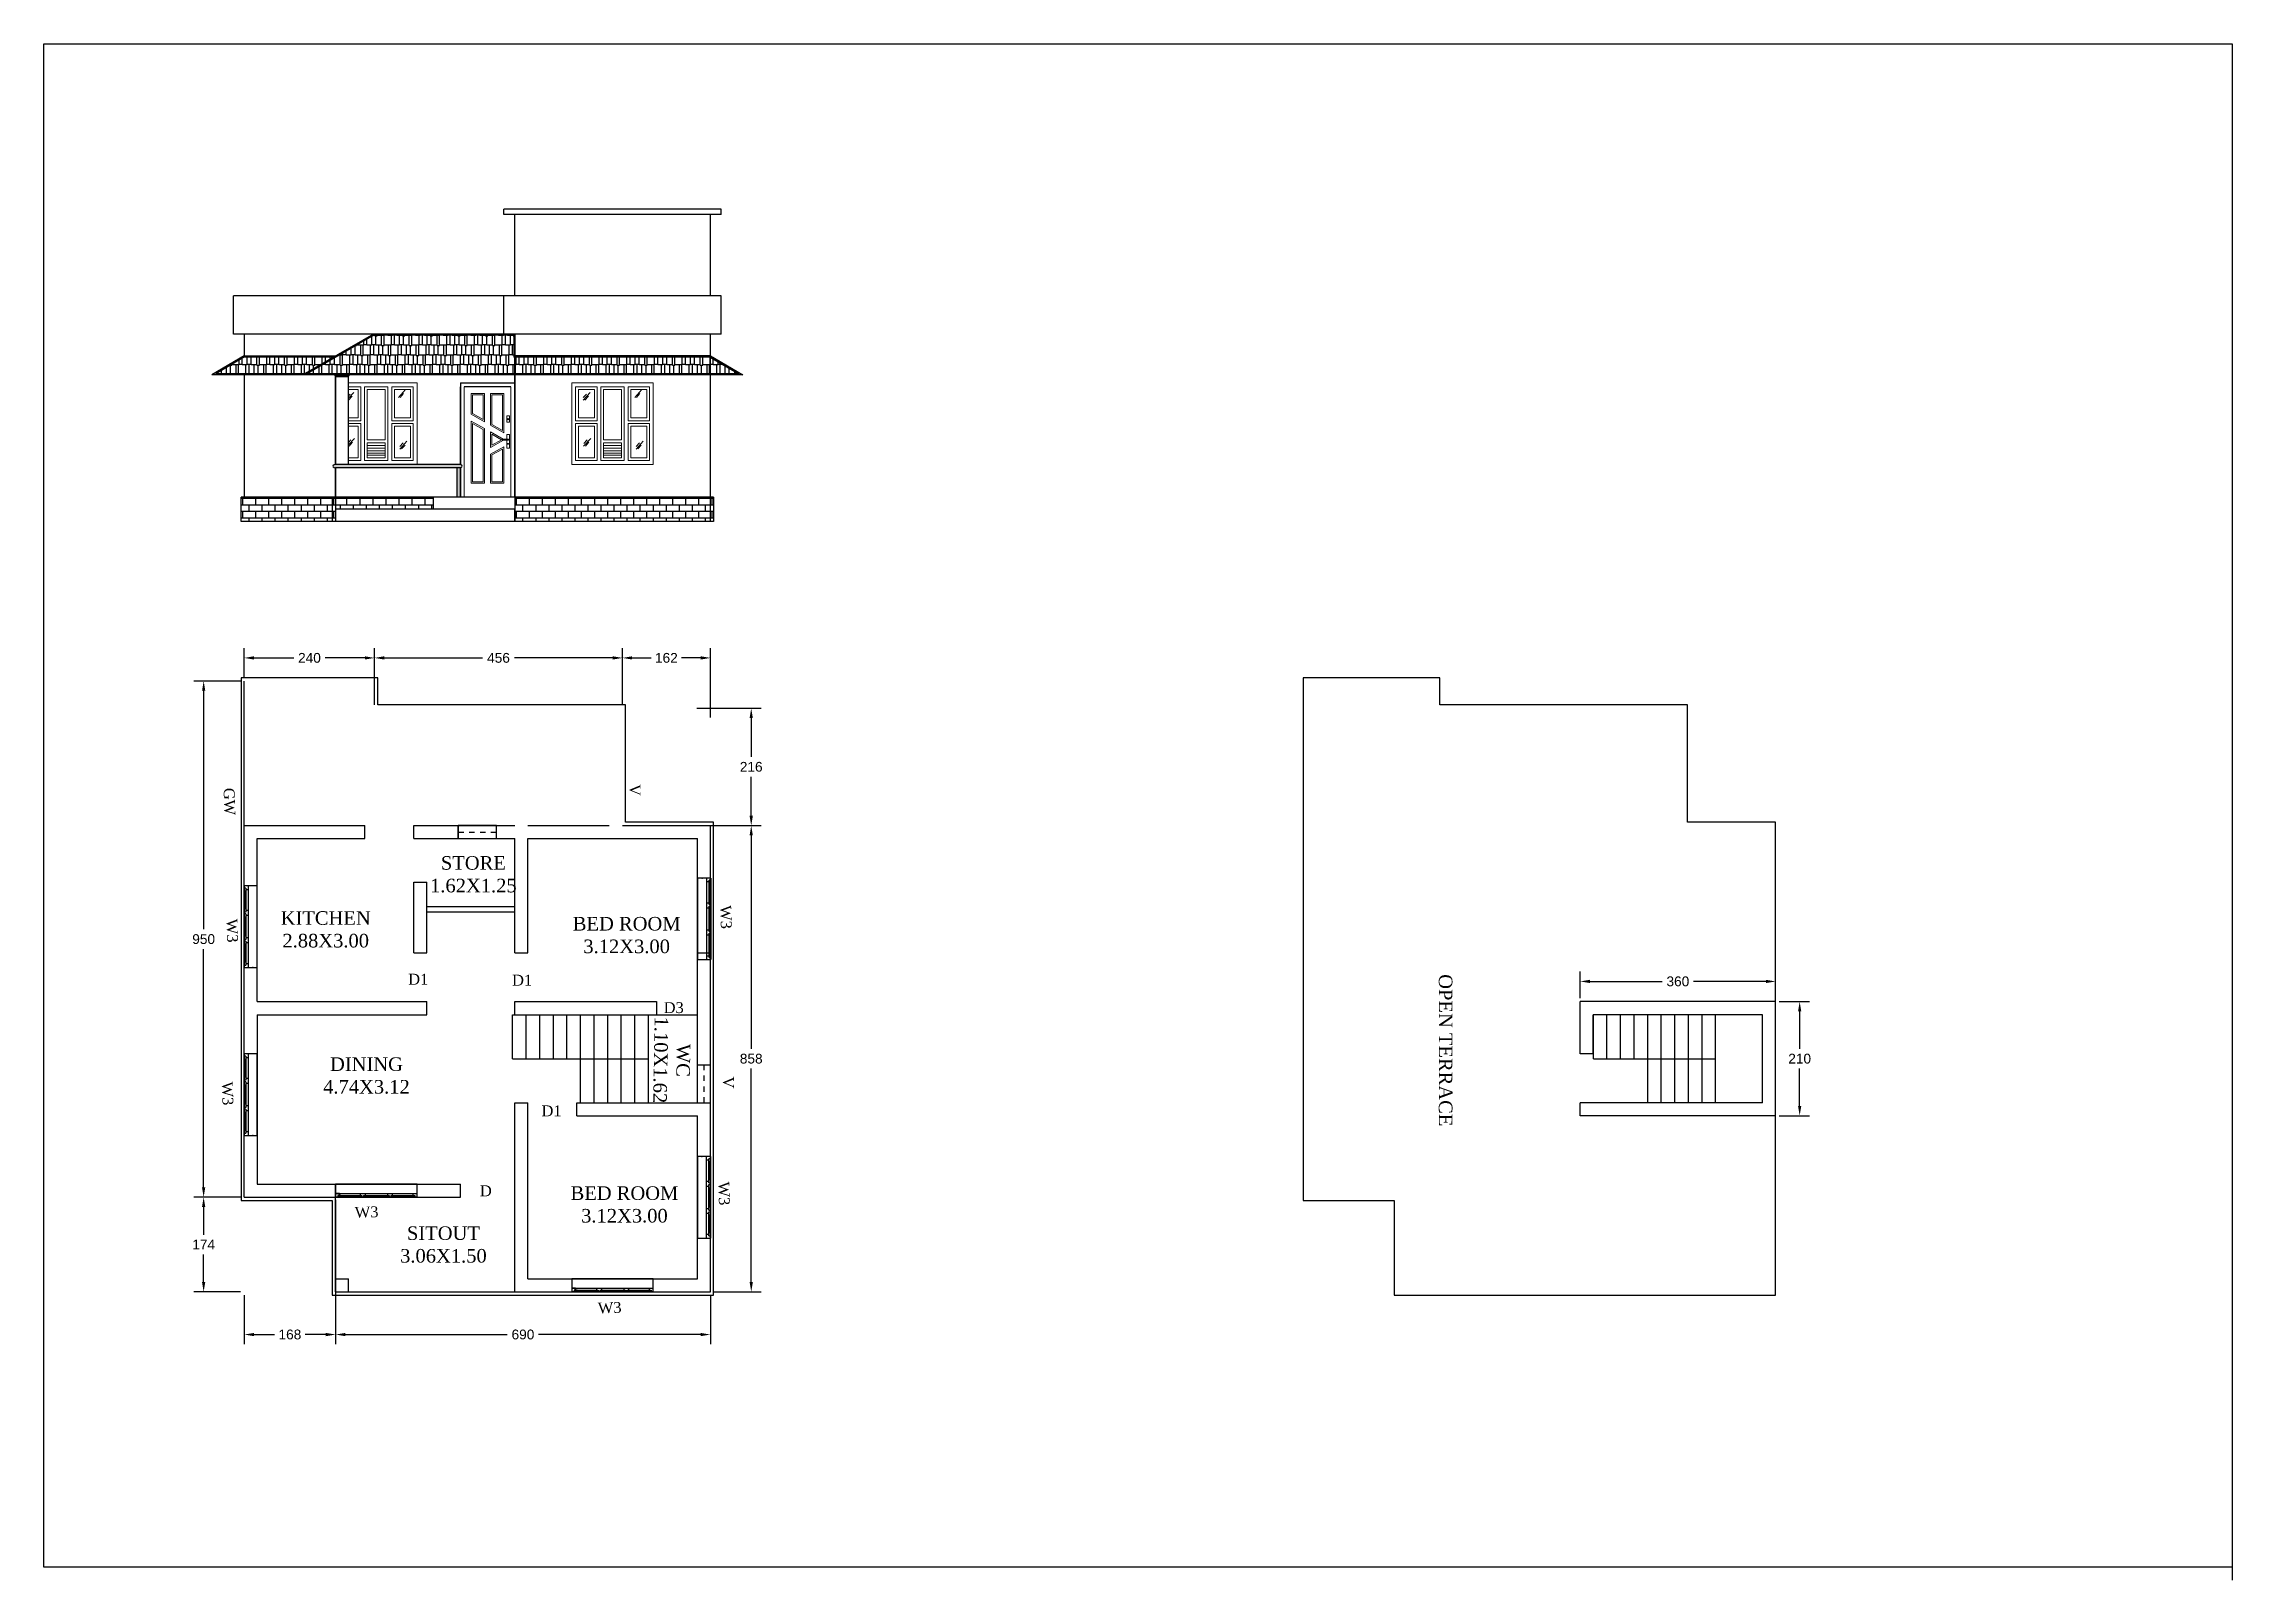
# Model space of a CAD drawing. Header units: inches. Extents: x -2903 to 3367, y -161 to 1064.
# Drawn here: x -802.1 to -761.81, y 737.6 to 765.88 of the extents above; entities that cross this region are included whole.
import ezdxf

# ---------------------------------------------------------------- set-up
doc = ezdxf.new("R2010")
doc.units = ezdxf.units.IN
doc.header["$MEASUREMENT"] = 0
doc.linetypes.add('DASHED2', pattern=[0.375, 0.25, -0.125])
doc.linetypes.add('HIDDEN2', pattern=[0.1875, 0.125, -0.0625])
doc.layers.add('A TEXT', color=7, linetype='Continuous')
doc.layers.add('bath fitt', color=10, linetype='Continuous')
doc.styles.add('SA', font='times.ttf')
doc.styles.get("Standard").update_dxf_attribs({"font": 'arial.ttf'})
doc.dimstyles.get("Standard").update_dxf_attribs({"dimtxt": 0.18, "dimasz": 0.18, "dimexe": 0.18, "dimexo": 0.0625, "dimgap": 0.09, "dimtad": 0, "dimtih": 1, "dimtoh": 1, "dimdec": 0, "dimlfac": 100, "dimzin": 0, "dimdsep": 46, "dimtxsty": 'Standard', "dimcen": 0.09, "dimadec": 0, "dimazin": 0, "dimtfac": 1, "dimtdec": 0, "dimtofl": 0, "dimtmove": 0, "dimatfit": 3, "dimfxl": 1, "dimtolj": 1, "dimtzin": 0, "dimarcsym": 0})
pattern_1 = [(0, (-865.6375, 744.67432), (0, 0.12), []), (90, (-865.6375, 744.67432), (-0.12, 0.12), [0.12, -0.12])]
pattern_2 = [(0, (-865.6375, 744.67432), (0.3825, 0.18), [0.09, -0.075, 0.105, -0.045, 0.135, -0.06]), (0, (-865.5475, 744.68182), (0.3825, 0.18), [0.075, -0.285, 0.06, -0.09]), (0, (-865.3675, 744.66307), (0.3825, 0.18), [0.045, -0.465]), (90, (-865.6375, 744.67432), (-0.1275, 0.18), [0.1725, -0.5475]), (90, (-865.5475, 744.67432), (-0.1275, 0.18), [0.16875, -0.55125]), (90, (-865.4725, 744.67432), (-0.1275, 0.18), [0.1575, -0.5625]), (90, (-865.3675, 744.66307), (-0.1275, 0.18), [0.1725, -0.5475]), (90, (-865.3225, 744.66307), (-0.1275, 0.18), [0.1725, -0.5475]), (90, (-865.1875, 744.67432), (-0.1275, 0.18), [0.165, -0.555])]

msp = doc.modelspace()

# ---------------------------------------------------------------- texts
at = {"ltscale": 0.1, "char_height": 0.2, "width": 0.23555, "attachment_point": 3, "style": 'SA'}
for s, insert, rotation in [('GW', (-798.573, 751.685), 271.7647), ('V', (-791.115, 752.037), 270), ('W3', (-798.523, 749.342), 271.7647), ('W3', (-789.433, 749.593), 271.7647), ('W3', (-798.607, 746.347), 271.7647), ('V', (-789.395, 746.655), 270), ('W3', (-789.469, 744.506), 271.7647), ('W3', (-795.941, 744.486), 1.7647), ('W3', (-791.467, 742.728), 2.2408)]:
    msp.add_mtext(s, dxfattribs=dict(at, insert=insert, rotation=rotation))
at = {"linetype": 'HIDDEN2', "char_height": 0.25, "width": 2.92219, "attachment_point": 2, "style": 'SA'}
for s, insert in [('STORE\\P1.62X1.25', (-794.191, 750.929)), ('KITCHEN\\P2.88X3.00', (-796.909, 749.915)), ('BED ROOM\\P3.12X3.00', (-791.369, 749.81)), ('DINING \\P4.74X3.12', (-796.159, 747.226)), ('BED ROOM\\P3.12X3.00', (-791.41, 744.853)), ('SITOUT\\P3.06X1.50', (-794.742, 744.116))]:
    msp.add_mtext(s, dxfattribs=dict(at, insert=insert))
at = {"ltscale": 0.1, "char_height": 0.2, "width": 0.34395, "attachment_point": 3, "style": 'SA'}
for s, insert in [(' D1 ', (-795.021, 748.764)), (' D1 ', (-793.109, 748.746)), ('D3', (-790.318, 748.241)), (' D1 ', (-792.567, 746.342)), ('D', (-793.852, 744.87))]:
    msp.add_mtext(s, dxfattribs=dict(at, insert=insert))
at = {"linetype": 'HIDDEN2', "char_height": 0.25, "attachment_point": 2, "style": 'SA'}
for s, insert, width, rotation in [('OPEN TERRACE', (-776.168, 747.356), 2.92219, 270), ('WC\\P1.10X1.62', (-790.2, 747.169), 2.82424, 268.9184)]:
    msp.add_mtext(s, dxfattribs=dict(at, insert=insert, width=width, rotation=rotation))

# ---------------------------------------------------------------- blocks, each defined once
blk = doc.blocks.new('*D214')
at = {"color": 0, "lineweight": -2, "transparency": 16777216}
for p, q in [((-773.818, 748.313), (-773.818, 748.803)), ((-773.638, 748.623), (-772.306, 748.623)), ((-770.398, 748.623), (-771.729, 748.623)), ((-770.218, 748.313), (-770.218, 748.803))]:
    blk.add_line(p, q, dxfattribs=at)
at = {"color": 0, "transparency": 16777216}
for points in [[(-773.638, 748.653), (-773.638, 748.593), (-773.818, 748.623)], [(-770.398, 748.653), (-770.398, 748.593), (-770.218, 748.623)]]:
    blk.add_solid(points, dxfattribs=at)
at = {"layer": 'Defpoints', "color": 0, "transparency": 16777216}
for p in [(-773.818, 748.623), (-773.818, 748.251), (-770.218, 748.251)]:
    blk.add_point(p, dxfattribs=at)
at = {"color": 0, "transparency": 16777216, "insert": (-772.018, 748.623), "char_height": 0.18, "attachment_point": 5}
blk.add_mtext('\\A1;360', dxfattribs=at)
blk = doc.blocks.new('*D215')
at = {"color": 0, "lineweight": -2, "transparency": 16777216}
for p, q in [((-770.155, 748.251), (-769.596, 748.251)), ((-769.776, 748.071), (-769.776, 747.383)), ((-769.776, 746.331), (-769.776, 747.019)), ((-770.155, 746.151), (-769.596, 746.151))]:
    blk.add_line(p, q, dxfattribs=at)
at = {"color": 0, "transparency": 16777216}
for points in [[(-769.806, 748.071), (-769.746, 748.071), (-769.776, 748.251)], [(-769.806, 746.331), (-769.746, 746.331), (-769.776, 746.151)]]:
    blk.add_solid(points, dxfattribs=at)
at = {"layer": 'Defpoints', "color": 0, "transparency": 16777216}
for p in [(-770.218, 748.251), (-769.776, 748.251), (-770.218, 746.151)]:
    blk.add_point(p, dxfattribs=at)
at = {"color": 0, "transparency": 16777216, "insert": (-769.776, 747.201), "char_height": 0.18, "attachment_point": 5}
blk.add_mtext('\\A1;210', dxfattribs=at)
blk = doc.blocks.new('*D216')
at = {"color": 0, "lineweight": -2, "transparency": 16777216}
for p, q in [((-796.728, 742.848), (-796.728, 741.945)), ((-789.828, 742.848), (-789.828, 741.945)), ((-796.548, 742.125), (-793.567, 742.125)), ((-790.008, 742.125), (-792.989, 742.125))]:
    blk.add_line(p, q, dxfattribs=at)
at = {"color": 0, "transparency": 16777216}
for points in [[(-796.548, 742.155), (-796.548, 742.095), (-796.728, 742.125)], [(-790.008, 742.155), (-790.008, 742.095), (-789.828, 742.125)]]:
    blk.add_solid(points, dxfattribs=at)
at = {"layer": 'Defpoints', "color": 0, "transparency": 16777216}
for p in [(-796.728, 742.911), (-789.828, 742.911), (-789.828, 742.125)]:
    blk.add_point(p, dxfattribs=at)
at = {"color": 0, "transparency": 16777216, "insert": (-793.278, 742.125), "char_height": 0.18, "attachment_point": 5}
blk.add_mtext('\\A1;690', dxfattribs=at)
blk = doc.blocks.new('*D217')
at = {"color": 0, "lineweight": -2, "transparency": 16777216}
for p, q in [((-796.728, 744.603), (-796.728, 741.945)), ((-798.408, 742.848), (-798.408, 741.945)), ((-798.228, 742.125), (-797.849, 742.125)), ((-796.908, 742.125), (-797.288, 742.125))]:
    blk.add_line(p, q, dxfattribs=at)
at = {"color": 0, "transparency": 16777216}
for points in [[(-798.228, 742.155), (-798.228, 742.095), (-798.408, 742.125)], [(-796.908, 742.155), (-796.908, 742.095), (-796.728, 742.125)]]:
    blk.add_solid(points, dxfattribs=at)
at = {"layer": 'Defpoints', "color": 0, "transparency": 16777216}
for p in [(-796.728, 744.666), (-798.408, 742.911), (-796.728, 742.125)]:
    blk.add_point(p, dxfattribs=at)
at = {"color": 0, "transparency": 16777216, "insert": (-797.568, 742.125), "char_height": 0.18, "attachment_point": 5}
blk.add_mtext('\\A1;168', dxfattribs=at)
blk = doc.blocks.new('*D179')
at = {"color": 0, "lineweight": -2, "transparency": 16777216}
for p, q in [((-798.471, 744.651), (-799.336, 744.651)), ((-799.156, 744.471), (-799.156, 743.961)), ((-799.156, 743.091), (-799.156, 743.601)), ((-798.477, 742.911), (-799.336, 742.911))]:
    blk.add_line(p, q, dxfattribs=at)
at = {"color": 0, "transparency": 16777216}
for points in [[(-799.186, 744.471), (-799.126, 744.471), (-799.156, 744.651)], [(-799.186, 743.091), (-799.126, 743.091), (-799.156, 742.911)]]:
    blk.add_solid(points, dxfattribs=at)
at = {"layer": 'Defpoints', "color": 0, "transparency": 16777216}
for p in [(-798.408, 744.651), (-799.156, 742.911), (-798.415, 742.911)]:
    blk.add_point(p, dxfattribs=at)
at = {"color": 0, "transparency": 16777216, "insert": (-799.156, 743.781), "char_height": 0.18, "attachment_point": 5}
blk.add_mtext('\\A1;174', dxfattribs=at)
blk = doc.blocks.new('*D180')
at = {"color": 0, "lineweight": -2, "transparency": 16777216}
for p, q in [((-798.471, 754.151), (-799.336, 754.151)), ((-799.156, 753.971), (-799.156, 749.583)), ((-799.156, 744.831), (-799.156, 749.219)), ((-798.471, 744.651), (-799.336, 744.651))]:
    blk.add_line(p, q, dxfattribs=at)
at = {"color": 0, "transparency": 16777216}
for points in [[(-799.186, 753.971), (-799.126, 753.971), (-799.156, 754.151)], [(-799.186, 744.831), (-799.126, 744.831), (-799.156, 744.651)]]:
    blk.add_solid(points, dxfattribs=at)
at = {"layer": 'Defpoints', "color": 0, "transparency": 16777216}
for p in [(-799.156, 754.151), (-798.408, 754.151), (-798.408, 744.651)]:
    blk.add_point(p, dxfattribs=at)
at = {"color": 0, "transparency": 16777216, "insert": (-799.156, 749.401), "char_height": 0.18, "attachment_point": 5}
blk.add_mtext('\\A1;950', dxfattribs=at)
blk = doc.blocks.new('*D181')
at = {"color": 0, "lineweight": -2, "transparency": 16777216}
for p, q in [((-798.408, 754.213), (-798.408, 754.756)), ((-798.228, 754.576), (-797.498, 754.576)), ((-796.188, 754.576), (-796.918, 754.576)), ((-796.008, 754.213), (-796.008, 754.756))]:
    blk.add_line(p, q, dxfattribs=at)
at = {"color": 0, "transparency": 16777216}
for points in [[(-798.228, 754.606), (-798.228, 754.546), (-798.408, 754.576)], [(-796.188, 754.606), (-796.188, 754.546), (-796.008, 754.576)]]:
    blk.add_solid(points, dxfattribs=at)
at = {"layer": 'Defpoints', "color": 0, "transparency": 16777216}
for p in [(-796.008, 754.576), (-798.408, 754.151), (-796.008, 754.151)]:
    blk.add_point(p, dxfattribs=at)
at = {"color": 0, "transparency": 16777216, "insert": (-797.208, 754.576), "char_height": 0.18, "attachment_point": 5}
blk.add_mtext('\\A1;240', dxfattribs=at)
blk = doc.blocks.new('*D182')
at = {"color": 0, "lineweight": -2, "transparency": 16777216}
for p, q in [((-796.008, 753.713), (-796.008, 754.756)), ((-795.828, 754.576), (-794.021, 754.576)), ((-791.628, 754.576), (-793.436, 754.576)), ((-791.448, 753.713), (-791.448, 754.756))]:
    blk.add_line(p, q, dxfattribs=at)
at = {"color": 0, "transparency": 16777216}
for points in [[(-795.828, 754.606), (-795.828, 754.546), (-796.008, 754.576)], [(-791.628, 754.606), (-791.628, 754.546), (-791.448, 754.576)]]:
    blk.add_solid(points, dxfattribs=at)
at = {"layer": 'Defpoints', "color": 0, "transparency": 16777216}
for p in [(-791.448, 754.576), (-796.008, 753.651), (-791.448, 753.651)]:
    blk.add_point(p, dxfattribs=at)
at = {"color": 0, "transparency": 16777216, "insert": (-793.728, 754.576), "char_height": 0.18, "attachment_point": 5}
blk.add_mtext('\\A1;456', dxfattribs=at)
blk = doc.blocks.new('*D183')
at = {"color": 0, "lineweight": -2, "transparency": 16777216}
for p, q in [((-790.078, 753.651), (-788.896, 753.651)), ((-789.076, 753.471), (-789.076, 752.753)), ((-789.076, 751.671), (-789.076, 752.389)), ((-791.386, 751.491), (-788.896, 751.491))]:
    blk.add_line(p, q, dxfattribs=at)
at = {"color": 0, "transparency": 16777216}
for points in [[(-789.106, 753.471), (-789.046, 753.471), (-789.076, 753.651)], [(-789.106, 751.671), (-789.046, 751.671), (-789.076, 751.491)]]:
    blk.add_solid(points, dxfattribs=at)
at = {"layer": 'Defpoints', "color": 0, "transparency": 16777216}
for p in [(-790.141, 753.651), (-791.448, 751.491), (-789.076, 751.491)]:
    blk.add_point(p, dxfattribs=at)
at = {"color": 0, "transparency": 16777216, "insert": (-789.076, 752.571), "char_height": 0.18, "attachment_point": 5}
blk.add_mtext('\\A1;216', dxfattribs=at)
blk = doc.blocks.new('*D184')
at = {"color": 0, "lineweight": -2, "transparency": 16777216}
for p, q in [((-789.766, 751.491), (-788.896, 751.491)), ((-789.076, 751.311), (-789.076, 747.383)), ((-789.076, 743.091), (-789.076, 747.019)), ((-789.766, 742.911), (-788.896, 742.911))]:
    blk.add_line(p, q, dxfattribs=at)
at = {"color": 0, "transparency": 16777216}
for points in [[(-789.106, 751.311), (-789.046, 751.311), (-789.076, 751.491)], [(-789.106, 743.091), (-789.046, 743.091), (-789.076, 742.911)]]:
    blk.add_solid(points, dxfattribs=at)
at = {"layer": 'Defpoints', "color": 0, "transparency": 16777216}
for p in [(-789.828, 751.491), (-789.828, 742.911), (-789.076, 742.911)]:
    blk.add_point(p, dxfattribs=at)
at = {"color": 0, "transparency": 16777216, "insert": (-789.076, 747.201), "char_height": 0.18, "attachment_point": 5}
blk.add_mtext('\\A1;858', dxfattribs=at)
blk = doc.blocks.new('*D185')
at = {"color": 0, "lineweight": -2, "transparency": 16777216}
for p, q in [((-791.448, 753.713), (-791.448, 754.756)), ((-791.268, 754.576), (-790.918, 754.576)), ((-790.008, 754.576), (-790.359, 754.576)), ((-789.828, 753.478), (-789.828, 754.756))]:
    blk.add_line(p, q, dxfattribs=at)
at = {"color": 0, "transparency": 16777216}
for points in [[(-791.268, 754.606), (-791.268, 754.546), (-791.448, 754.576)], [(-790.008, 754.606), (-790.008, 754.546), (-789.828, 754.576)]]:
    blk.add_solid(points, dxfattribs=at)
at = {"layer": 'Defpoints', "color": 0, "transparency": 16777216}
for p in [(-789.828, 754.576), (-791.448, 753.651), (-789.828, 753.415)]:
    blk.add_point(p, dxfattribs=at)
at = {"color": 0, "transparency": 16777216, "insert": (-790.638, 754.576), "char_height": 0.18, "attachment_point": 5}
blk.add_mtext('\\A1;162', dxfattribs=at)

# ---------------------------------------------------------------- dimensions: what is measured, and where the dimension line sits
for base, p1, p2, picture, middle in [((-796.008, 754.576), (-798.408, 754.151), (-796.008, 754.151), '*D181', (-797.208, 754.576)), ((-791.448, 754.576), (-796.008, 753.651), (-791.448, 753.651), '*D182', (-793.728, 754.576)), ((-789.828, 754.576), (-791.448, 753.651), (-789.828, 753.415), '*D185', (-790.638, 754.576)), ((-773.818, 748.623), (-770.218, 748.251), (-773.818, 748.251), '*D214', (-772.018, 748.623)), ((-796.728, 742.125), (-798.408, 742.911), (-796.728, 744.666), '*D217', (-797.568, 742.125)), ((-789.828, 742.125), (-796.728, 742.911), (-789.828, 742.911), '*D216', (-793.278, 742.125))]:
    dim = msp.add_linear_dim(base=base, p1=p1, p2=p2, dimstyle='Standard')
    dim.commit()
    dim.dimension.update_dxf_attribs({"geometry": picture, "text_midpoint": middle})
for base, p1, p2, picture, middle in [((-799.156, 754.151), (-798.408, 744.651), (-798.408, 754.151), '*D180', (-799.156, 749.401)), ((-789.076, 751.491), (-790.141, 753.651), (-791.448, 751.491), '*D183', (-789.076, 752.571)), ((-789.076, 742.911), (-789.828, 751.491), (-789.828, 742.911), '*D184', (-789.076, 747.201)), ((-769.776, 748.251), (-770.218, 746.151), (-770.218, 748.251), '*D215', (-769.776, 747.201)), ((-799.156, 742.911), (-798.408, 744.651), (-798.415, 742.911), '*D179', (-799.156, 743.781))]:
    dim = msp.add_linear_dim(base=base, p1=p1, p2=p2, angle=90, dimstyle='Standard')
    dim.commit()
    dim.dimension.update_dxf_attribs({"geometry": picture, "text_midpoint": middle})

# ---------------------------------------------------------------- hatches: boundary and pattern name
h = msp.add_hatch()
h.set_pattern_fill('AR-RSHKE', color=256, scale=0.015, style=0)
h.set_pattern_definition(pattern_2)
h.paths.add_polyline_path([(-789.834, 760.113), (-793.448, 760.113), (-793.448, 760.516), (-796.024, 760.516), (-797.254, 759.806), (-789.303, 759.806)])
h = msp.add_hatch()
h.set_pattern_fill('AR-RSHKE', color=256, scale=0.015, style=0)
h.set_pattern_definition(pattern_2)
h.paths.add_polyline_path([(-796.761, 760.114), (-798.403, 760.114), (-798.934, 759.806), (-797.294, 759.806)])
h = msp.add_hatch(color=250)
edge = h.paths.add_edge_path()
edge.add_ellipse((-794.428, 758.106), major_axis=(-0.03, 0), ratio=1, start_angle=90, end_angle=270)
edge.add_line((-794.428, 758.136), (-796.728, 758.136))
edge.add_ellipse((-796.728, 758.106), major_axis=(-0.0484, 0), ratio=0.619524, start_angle=270, end_angle=450)
edge.add_line((-796.728, 758.076), (-794.428, 758.076))
msp.add_hatch(color=250).paths.add_polyline_path([(-794.428, 758.076), (-794.488, 758.076), (-794.488, 757.536), (-794.428, 757.536)])
h = msp.add_hatch()
h.set_pattern_fill('AR-B816', color=256, scale=0.015, style=0)
h.set_pattern_definition(pattern_1)
h.paths.add_polyline_path([(-796.788, 757.536), (-798.468, 757.536), (-798.468, 757.086), (-796.788, 757.086)])
h = msp.add_hatch()
h.set_pattern_fill('AR-B816', color=256, scale=0.015, style=0)
h.set_pattern_definition(pattern_1)
h.paths.add_polyline_path([(-796.728, 757.536), (-796.788, 757.536), (-796.788, 757.086), (-796.728, 757.086)])
h = msp.add_hatch()
h.set_pattern_fill('AR-B816', color=256, scale=0.015, style=0)
h.set_pattern_definition(pattern_1)
h.paths.add_polyline_path([(-794.928, 757.536), (-796.728, 757.536), (-796.728, 757.311), (-794.928, 757.311)])
h = msp.add_hatch()
h.set_pattern_fill('AR-B816', color=256, scale=0.015, style=0)
h.set_pattern_definition(pattern_1)
h.paths.add_polyline_path([(-789.828, 757.536), (-793.428, 757.536), (-793.428, 757.086), (-789.828, 757.086)])
h = msp.add_hatch()
h.set_pattern_fill('AR-B816', color=256, scale=0.015, style=0)
h.set_pattern_definition(pattern_1)
h.paths.add_polyline_path([(-789.768, 757.536), (-789.828, 757.536), (-789.828, 757.086), (-789.768, 757.086)])

# ---------------------------------------------------------------- linework, layer by layer
for p, q in [((-789.628, 762.836), (-793.628, 762.836)), ((-793.628, 762.736), (-793.628, 762.836)), ((-789.628, 762.736), (-793.628, 762.736)), ((-793.428, 761.236), (-793.428, 762.736)), ((-789.828, 761.236), (-789.828, 762.736)), ((-789.628, 762.736), (-789.628, 762.836)), ((-789.628, 761.236), (-798.608, 761.236)), ((-798.608, 760.536), (-798.608, 761.236)), ((-793.628, 760.536), (-793.628, 761.236)), ((-789.628, 760.536), (-789.628, 761.236)), ((-789.628, 760.536), (-798.608, 760.536)), ((-798.408, 760.536), (-798.408, 760.134)), ((-796.029, 760.536), (-797.328, 759.786)), ((-796.024, 760.516), (-797.288, 759.786)), ((-793.448, 760.516), (-796.024, 760.516)), ((-793.448, 760.516), (-793.448, 760.113)), ((-793.428, 760.536), (-793.428, 760.133)), ((-793.428, 757.536), (-793.428, 760.536)), ((-789.828, 760.133), (-789.828, 760.536)), ((-789.828, 757.086), (-789.828, 760.536)), ((-798.408, 760.134), (-799.008, 759.786)), ((-798.403, 760.114), (-798.934, 759.806)), ((-797.294, 759.806), (-798.934, 759.806)), ((-798.408, 760.134), (-796.726, 760.134)), ((-798.403, 760.114), (-796.761, 760.114)), ((-789.303, 759.806), (-797.254, 759.806)), ((-789.834, 760.113), (-793.448, 760.113)), ((-789.828, 760.133), (-793.428, 760.133)), ((-789.834, 760.113), (-789.303, 759.806)), ((-789.828, 760.133), (-789.228, 759.786)), ((-789.228, 759.786), (-799.008, 759.786)), ((-798.408, 759.786), (-798.408, 757.536)), ((-796.728, 759.765), (-796.728, 758.136)), ((-796.728, 758.136), (-796.728, 759.765)), ((-796.728, 759.765), (-796.488, 759.765)), ((-796.728, 759.765), (-796.488, 759.765)), ((-796.728, 759.755), (-796.488, 759.755)), ((-796.488, 758.136), (-796.488, 759.765)), ((-794.428, 759.636), (-794.428, 758.136)), ((-794.428, 759.636), (-793.428, 759.636)), ((-794.428, 758.136), (-794.428, 759.566)), ((-793.502, 759.566), (-794.358, 759.566)), ((-793.428, 759.786), (-793.428, 757.086)), ((-789.828, 757.536), (-789.828, 759.786)), ((-794.428, 758.136), (-796.728, 758.136)), ((-796.728, 758.076), (-796.728, 757.086)), ((-794.428, 758.076), (-796.728, 758.076)), ((-796.728, 757.536), (-796.728, 758.076)), ((-794.488, 757.536), (-794.488, 758.076)), ((-794.428, 758.076), (-794.428, 757.536)), ((-794.428, 757.536), (-794.428, 758.076)), ((-798.468, 757.086), (-798.468, 757.536)), ((-789.768, 757.536), (-798.468, 757.536)), ((-796.788, 757.536), (-796.788, 757.086)), ((-794.928, 757.536), (-794.928, 757.311)), ((-789.768, 757.536), (-789.768, 757.086)), ((-789.768, 757.086), (-798.468, 757.086)), ((-789.768, 757.086), (-798.468, 757.086)), ((-793.428, 757.311), (-796.728, 757.311)), ((-793.428, 757.086), (-793.428, 757.311)), ((-798.408, 744.651), (-798.408, 754.151)), ((-798.408, 751.491), (-796.188, 751.491)), ((-796.188, 751.251), (-796.188, 751.491)), ((-795.288, 751.251), (-795.288, 751.491)), ((-795.288, 751.491), (-793.428, 751.491)), ((-793.768, 751.491), (-794.468, 751.491)), ((-794.468, 751.491), (-794.468, 751.251)), ((-793.188, 751.491), (-791.688, 751.491)), ((-791.448, 751.491), (-789.828, 751.491)), ((-789.828, 742.911), (-789.828, 751.491)), ((-798.168, 748.251), (-798.168, 751.251)), ((-798.168, 751.251), (-796.188, 751.251)), ((-795.288, 751.251), (-793.428, 751.251)), ((-794.468, 751.251), (-793.768, 751.251)), ((-793.428, 749.151), (-793.428, 751.251)), ((-793.188, 749.151), (-793.188, 751.251)), ((-793.188, 751.251), (-790.068, 751.251)), ((-790.068, 748.251), (-790.068, 751.251)), ((-790.062, 749.025), (-790.062, 750.525)), ((-790.062, 750.525), (-790.062, 749.025)), ((-789.822, 750.525), (-790.062, 750.525)), ((-790.062, 750.525), (-790.062, 749.025)), ((-789.892, 749.025), (-789.892, 750.525)), ((-789.822, 750.525), (-789.822, 749.025)), ((-789.822, 749.025), (-789.822, 750.525)), ((-798.408, 748.881), (-798.408, 750.381)), ((-798.408, 750.381), (-798.408, 748.881)), ((-798.168, 750.381), (-798.408, 750.381)), ((-798.378, 750.341), (-798.408, 750.341)), ((-798.378, 750.341), (-798.408, 750.341)), ((-798.378, 750.281), (-798.408, 750.281)), ((-798.393, 750.281), (-798.393, 749.956)), ((-798.378, 750.341), (-798.378, 749.896)), ((-798.338, 750.311), (-798.378, 750.311)), ((-798.338, 750.381), (-798.338, 748.881)), ((-798.168, 748.881), (-798.168, 750.381)), ((-798.168, 748.881), (-798.168, 750.381)), ((-795.288, 749.151), (-795.288, 750.451)), ((-795.288, 750.451), (-795.048, 750.451)), ((-795.048, 749.151), (-795.048, 750.451)), ((-789.852, 750.455), (-789.892, 750.455)), ((-789.852, 750.04), (-789.852, 750.485)), ((-789.822, 750.485), (-789.852, 750.485)), ((-789.822, 750.425), (-789.852, 750.425)), ((-789.837, 750.1), (-789.837, 750.425)), ((-798.378, 749.956), (-798.408, 749.956)), ((-798.378, 749.896), (-798.408, 749.896)), ((-798.378, 749.866), (-798.408, 749.866)), ((-798.378, 749.806), (-798.408, 749.806)), ((-798.393, 749.806), (-798.393, 749.456)), ((-798.338, 749.926), (-798.378, 749.926)), ((-798.378, 749.866), (-798.378, 749.396)), ((-798.338, 749.836), (-798.378, 749.836)), ((-795.048, 750.001), (-793.428, 750.001)), ((-795.048, 749.901), (-793.428, 749.901)), ((-789.892, 750.07), (-789.852, 750.07)), ((-789.892, 749.98), (-789.852, 749.98)), ((-789.852, 750.1), (-789.822, 750.1)), ((-789.852, 750.1), (-789.822, 750.1)), ((-789.852, 750.04), (-789.822, 750.04)), ((-789.852, 749.54), (-789.852, 750.01)), ((-789.852, 750.01), (-789.822, 750.01)), ((-789.852, 749.95), (-789.822, 749.95)), ((-789.837, 749.6), (-789.837, 749.95)), ((-798.378, 749.456), (-798.408, 749.456)), ((-798.378, 749.396), (-798.408, 749.396)), ((-798.378, 749.366), (-798.408, 749.366)), ((-798.338, 749.426), (-798.378, 749.426)), ((-798.378, 749.366), (-798.378, 748.921)), ((-798.338, 749.336), (-798.378, 749.336)), ((-789.892, 749.57), (-789.852, 749.57)), ((-789.892, 749.48), (-789.852, 749.48)), ((-789.852, 749.6), (-789.822, 749.6)), ((-789.852, 749.54), (-789.822, 749.54)), ((-789.852, 749.065), (-789.852, 749.51)), ((-789.852, 749.51), (-789.822, 749.51)), ((-789.852, 749.45), (-789.822, 749.45)), ((-789.837, 749.125), (-789.837, 749.45)), ((-798.378, 749.306), (-798.408, 749.306)), ((-798.378, 749.306), (-798.408, 749.306)), ((-798.408, 748.981), (-798.378, 748.981)), ((-798.408, 748.921), (-798.378, 748.921)), ((-798.393, 749.306), (-798.393, 748.981)), ((-798.378, 748.951), (-798.338, 748.951)), ((-795.288, 749.151), (-795.048, 749.151)), ((-793.428, 749.151), (-793.188, 749.151)), ((-790.068, 749.151), (-789.828, 749.151)), ((-790.062, 749.025), (-789.822, 749.025)), ((-789.892, 749.095), (-789.852, 749.095)), ((-789.852, 749.125), (-789.822, 749.125)), ((-789.852, 749.065), (-789.822, 749.065)), ((-789.852, 749.065), (-789.822, 749.065)), ((-798.408, 748.881), (-798.168, 748.881)), ((-798.168, 748.251), (-795.048, 748.251)), ((-795.048, 748.011), (-795.048, 748.251)), ((-793.428, 748.011), (-793.428, 748.251)), ((-793.428, 748.251), (-790.818, 748.251)), ((-790.818, 748.251), (-790.818, 748.011)), ((-790.068, 746.391), (-790.068, 748.251)), ((-770.218, 748.251), (-773.818, 748.251)), ((-773.818, 747.291), (-773.818, 748.251)), ((-770.218, 746.151), (-770.218, 748.251)), ((-798.168, 748.011), (-795.048, 748.011)), ((-798.168, 748.011), (-798.168, 744.891)), ((-793.468, 747.201), (-793.468, 748.011)), ((-793.468, 748.011), (-790.068, 748.011)), ((-793.218, 747.201), (-793.218, 748.011)), ((-792.968, 747.201), (-792.968, 748.011)), ((-792.718, 747.201), (-792.718, 748.011)), ((-792.468, 747.201), (-792.468, 748.011)), ((-792.218, 746.391), (-792.218, 748.011)), ((-791.968, 746.391), (-791.968, 748.011)), ((-791.718, 746.391), (-791.718, 748.011)), ((-791.468, 746.391), (-791.468, 748.011)), ((-791.218, 746.391), (-791.218, 748.011)), ((-790.968, 746.391), (-790.968, 748.011)), ((-790.101, 748.011), (-790.068, 748.011)), ((-770.458, 748.011), (-773.578, 748.011)), ((-773.578, 747.291), (-773.578, 748.011)), ((-773.573, 747.201), (-773.573, 748.011)), ((-773.323, 747.201), (-773.323, 748.011)), ((-773.073, 747.201), (-773.073, 748.011)), ((-772.823, 747.201), (-772.823, 748.011)), ((-772.573, 746.391), (-772.573, 748.011)), ((-772.323, 746.391), (-772.323, 748.011)), ((-772.073, 746.391), (-772.073, 748.011)), ((-771.823, 746.391), (-771.823, 748.011)), ((-771.573, 746.391), (-771.573, 748.011)), ((-771.323, 746.391), (-771.323, 748.011)), ((-770.458, 746.391), (-770.458, 748.011)), ((-798.408, 745.789), (-798.408, 747.289)), ((-798.408, 747.289), (-798.408, 745.789)), ((-798.168, 747.289), (-798.408, 747.289)), ((-798.378, 747.249), (-798.408, 747.249)), ((-798.378, 747.249), (-798.408, 747.249)), ((-798.378, 747.189), (-798.408, 747.189)), ((-798.393, 747.189), (-798.393, 746.864)), ((-798.378, 747.249), (-798.378, 746.804)), ((-798.338, 747.219), (-798.378, 747.219)), ((-798.338, 747.289), (-798.338, 745.789)), ((-798.168, 745.789), (-798.168, 747.289)), ((-798.168, 745.789), (-798.168, 747.289)), ((-793.468, 747.201), (-790.968, 747.201)), ((-773.578, 747.291), (-773.818, 747.291)), ((-773.573, 747.201), (-771.323, 747.201)), ((-798.378, 746.864), (-798.408, 746.864)), ((-798.378, 746.804), (-798.408, 746.804)), ((-798.378, 746.774), (-798.408, 746.774)), ((-798.378, 746.714), (-798.408, 746.714)), ((-798.393, 746.714), (-798.393, 746.364)), ((-798.338, 746.834), (-798.378, 746.834)), ((-798.378, 746.774), (-798.378, 746.304)), ((-798.338, 746.744), (-798.378, 746.744)), ((-798.378, 746.364), (-798.408, 746.364)), ((-798.378, 746.304), (-798.408, 746.304)), ((-798.378, 746.274), (-798.408, 746.274)), ((-798.378, 746.214), (-798.408, 746.214)), ((-798.378, 746.214), (-798.408, 746.214)), ((-798.393, 746.214), (-798.393, 745.889)), ((-798.338, 746.334), (-798.378, 746.334)), ((-798.378, 746.274), (-798.378, 745.829)), ((-798.338, 746.244), (-798.378, 746.244)), ((-793.428, 742.911), (-793.428, 746.391)), ((-793.428, 746.391), (-793.188, 746.391)), ((-793.188, 743.151), (-793.188, 746.391)), ((-792.288, 746.151), (-792.288, 746.391)), ((-792.288, 746.391), (-789.828, 746.391)), ((-792.288, 746.151), (-790.068, 746.151)), ((-790.068, 743.151), (-790.068, 746.151)), ((-770.458, 746.391), (-773.818, 746.391)), ((-773.818, 746.151), (-773.818, 746.391)), ((-770.218, 746.151), (-773.818, 746.151)), ((-798.408, 745.889), (-798.378, 745.889)), ((-798.408, 745.829), (-798.378, 745.829)), ((-798.408, 745.789), (-798.168, 745.789)), ((-798.378, 745.859), (-798.338, 745.859)), ((-790.068, 743.901), (-790.068, 745.401)), ((-790.068, 745.401), (-790.068, 743.901)), ((-789.828, 745.401), (-790.068, 745.401)), ((-790.068, 745.401), (-790.068, 743.901)), ((-789.898, 743.901), (-789.898, 745.401)), ((-789.858, 745.331), (-789.898, 745.331)), ((-789.858, 744.916), (-789.858, 745.361)), ((-789.828, 745.361), (-789.858, 745.361)), ((-789.828, 745.301), (-789.858, 745.301)), ((-789.843, 744.976), (-789.843, 745.301)), ((-789.828, 745.401), (-789.828, 743.901)), ((-789.828, 743.901), (-789.828, 745.401)), ((-798.168, 744.891), (-794.428, 744.891)), ((-796.728, 742.911), (-796.728, 744.891)), ((-795.228, 744.891), (-796.728, 744.891)), ((-796.728, 744.891), (-796.728, 744.651)), ((-795.228, 744.651), (-795.228, 744.891)), ((-794.428, 744.651), (-794.428, 744.891)), ((-789.898, 744.946), (-789.858, 744.946)), ((-789.858, 744.976), (-789.828, 744.976)), ((-789.858, 744.976), (-789.828, 744.976)), ((-789.858, 744.916), (-789.828, 744.916)), ((-789.858, 744.416), (-789.858, 744.886)), ((-789.858, 744.886), (-789.828, 744.886)), ((-798.408, 744.651), (-794.428, 744.651)), ((-796.728, 744.721), (-795.228, 744.721)), ((-796.658, 744.721), (-796.728, 744.721)), ((-796.728, 744.651), (-796.728, 744.681)), ((-795.228, 744.651), (-796.728, 744.651)), ((-796.728, 744.651), (-795.228, 744.651)), ((-796.688, 744.681), (-796.243, 744.681)), ((-796.688, 744.681), (-796.668, 744.681)), ((-796.628, 744.681), (-796.688, 744.681)), ((-796.688, 744.681), (-796.688, 744.651)), ((-796.658, 744.681), (-796.658, 744.721)), ((-796.628, 744.651), (-796.628, 744.681)), ((-796.628, 744.651), (-796.628, 744.681)), ((-796.628, 744.666), (-796.303, 744.666)), ((-796.303, 744.681), (-796.303, 744.651)), ((-796.273, 744.721), (-796.273, 744.681)), ((-796.243, 744.681), (-796.243, 744.651)), ((-796.213, 744.681), (-795.743, 744.681)), ((-796.213, 744.681), (-796.213, 744.651)), ((-796.183, 744.721), (-796.183, 744.681)), ((-796.153, 744.681), (-796.153, 744.651)), ((-796.153, 744.666), (-795.803, 744.666)), ((-795.803, 744.681), (-795.803, 744.651)), ((-795.773, 744.721), (-795.773, 744.681)), ((-795.743, 744.681), (-795.743, 744.651)), ((-795.713, 744.681), (-795.268, 744.681)), ((-795.713, 744.681), (-795.713, 744.651)), ((-795.683, 744.721), (-795.683, 744.681)), ((-795.653, 744.681), (-795.653, 744.651)), ((-795.653, 744.681), (-795.653, 744.651)), ((-795.653, 744.666), (-795.328, 744.666)), ((-795.328, 744.651), (-795.328, 744.681)), ((-795.298, 744.681), (-795.298, 744.721)), ((-795.268, 744.681), (-795.268, 744.651)), ((-789.898, 744.856), (-789.858, 744.856)), ((-789.858, 744.826), (-789.828, 744.826)), ((-789.843, 744.476), (-789.843, 744.826)), ((-789.898, 744.446), (-789.858, 744.446)), ((-789.898, 744.356), (-789.858, 744.356)), ((-789.858, 744.476), (-789.828, 744.476)), ((-789.858, 744.416), (-789.828, 744.416)), ((-789.858, 743.941), (-789.858, 744.386)), ((-789.858, 744.386), (-789.828, 744.386)), ((-789.858, 744.326), (-789.828, 744.326)), ((-789.843, 744.001), (-789.843, 744.326)), ((-790.068, 743.901), (-789.828, 743.901)), ((-789.898, 743.971), (-789.858, 743.971)), ((-789.858, 744.001), (-789.828, 744.001)), ((-789.858, 743.941), (-789.828, 743.941)), ((-789.858, 743.941), (-789.828, 743.941)), ((-796.728, 743.151), (-796.488, 743.151)), ((-796.728, 742.911), (-789.828, 742.911)), ((-796.488, 742.911), (-796.488, 743.151)), ((-793.188, 743.151), (-790.068, 743.151)), ((-790.878, 743.151), (-792.378, 743.151)), ((-792.378, 743.151), (-792.378, 742.911)), ((-792.378, 742.981), (-790.878, 742.981)), ((-792.308, 742.981), (-792.378, 742.981)), ((-792.378, 742.911), (-790.878, 742.911)), ((-790.878, 742.911), (-792.378, 742.911)), ((-792.378, 742.911), (-790.878, 742.911)), ((-792.338, 742.941), (-791.893, 742.941)), ((-792.278, 742.941), (-792.338, 742.941)), ((-792.338, 742.941), (-792.338, 742.911)), ((-792.308, 742.941), (-792.308, 742.981)), ((-792.278, 742.911), (-792.278, 742.941)), ((-792.278, 742.926), (-791.953, 742.926)), ((-791.953, 742.941), (-791.953, 742.911)), ((-791.923, 742.981), (-791.923, 742.941)), ((-791.893, 742.941), (-791.893, 742.911)), ((-791.863, 742.941), (-791.393, 742.941)), ((-791.863, 742.941), (-791.863, 742.911)), ((-791.833, 742.981), (-791.833, 742.941)), ((-791.803, 742.941), (-791.803, 742.911)), ((-791.803, 742.926), (-791.453, 742.926)), ((-791.453, 742.941), (-791.453, 742.911)), ((-791.423, 742.981), (-791.423, 742.941)), ((-791.393, 742.941), (-791.393, 742.911)), ((-791.363, 742.941), (-790.918, 742.941)), ((-791.363, 742.941), (-791.363, 742.911)), ((-791.333, 742.981), (-791.333, 742.941)), ((-791.303, 742.941), (-791.303, 742.911)), ((-791.303, 742.941), (-791.303, 742.911)), ((-791.303, 742.926), (-790.978, 742.926)), ((-790.978, 742.911), (-790.978, 742.941)), ((-790.948, 742.941), (-790.948, 742.981)), ((-790.918, 742.941), (-790.918, 742.911)), ((-790.878, 742.911), (-790.878, 743.151)), ((-761.813, 737.844), (-761.813, 737.604))]:
    msp.add_line(p, q)
at = {"color": 7, "lineweight": 18}
for p, q in [((-796.728, 759.636), (-796.728, 758.136)), ((-796.728, 758.136), (-796.728, 759.636)), ((-796.728, 759.636), (-796.728, 758.136)), ((-796.728, 759.516), (-796.728, 758.136)), ((-796.488, 759.636), (-795.228, 759.636)), ((-796.488, 759.566), (-796.263, 759.566)), ((-796.488, 759.516), (-796.313, 759.516)), ((-796.488, 759.354), (-796.391, 759.463)), ((-796.488, 759.398), (-796.458, 759.432)), ((-796.488, 759.32), (-796.423, 759.392)), ((-796.313, 758.991), (-796.313, 759.516)), ((-796.263, 758.941), (-796.263, 759.566)), ((-796.193, 758.206), (-796.193, 759.566)), ((-796.193, 759.566), (-795.763, 759.566)), ((-796.143, 758.586), (-796.143, 759.516)), ((-796.143, 759.516), (-795.813, 759.516)), ((-795.813, 758.586), (-795.813, 759.516)), ((-795.763, 758.206), (-795.763, 759.566)), ((-795.693, 758.941), (-795.693, 759.566)), ((-795.693, 759.566), (-795.298, 759.566)), ((-795.643, 758.991), (-795.643, 759.516)), ((-795.643, 759.516), (-795.348, 759.516)), ((-795.571, 759.368), (-795.441, 759.513)), ((-795.539, 759.37), (-795.474, 759.442)), ((-795.348, 758.991), (-795.348, 759.516)), ((-795.298, 758.941), (-795.298, 759.566)), ((-795.228, 759.636), (-795.228, 758.136)), ((-795.228, 758.136), (-795.228, 759.636)), ((-795.228, 758.136), (-795.228, 759.636)), ((-795.228, 759.516), (-795.228, 758.416)), ((-793.428, 759.636), (-793.428, 757.536)), ((-792.378, 759.636), (-792.378, 758.136)), ((-792.378, 758.136), (-792.378, 759.636)), ((-792.378, 759.636), (-792.378, 758.136)), ((-792.378, 759.636), (-790.878, 759.636)), ((-792.378, 759.516), (-792.378, 758.136)), ((-792.308, 758.941), (-792.308, 759.566)), ((-792.308, 759.566), (-791.913, 759.566)), ((-792.258, 758.991), (-792.258, 759.516)), ((-792.258, 759.516), (-791.963, 759.516)), ((-792.171, 759.318), (-792.041, 759.463)), ((-792.167, 759.367), (-792.108, 759.432)), ((-792.138, 759.32), (-792.073, 759.392)), ((-791.963, 758.991), (-791.963, 759.516)), ((-791.913, 758.941), (-791.913, 759.566)), ((-791.843, 758.206), (-791.843, 759.566)), ((-791.843, 759.566), (-791.413, 759.566)), ((-791.793, 758.586), (-791.793, 759.516)), ((-791.793, 759.516), (-791.463, 759.516)), ((-791.463, 758.586), (-791.463, 759.516)), ((-791.413, 758.206), (-791.413, 759.566)), ((-791.343, 758.941), (-791.343, 759.566)), ((-791.343, 759.566), (-790.948, 759.566)), ((-791.293, 758.991), (-791.293, 759.516)), ((-791.293, 759.516), (-790.998, 759.516)), ((-791.221, 759.368), (-791.091, 759.513)), ((-791.189, 759.37), (-791.124, 759.442)), ((-790.998, 758.991), (-790.998, 759.516)), ((-790.948, 758.941), (-790.948, 759.566)), ((-790.878, 759.636), (-790.878, 758.136)), ((-790.878, 758.136), (-790.878, 759.636)), ((-790.878, 758.136), (-790.878, 759.636)), ((-790.878, 759.516), (-790.878, 758.416)), ((-796.488, 758.991), (-796.313, 758.991)), ((-795.348, 758.991), (-795.643, 758.991)), ((-792.258, 758.991), (-791.963, 758.991)), ((-790.998, 758.991), (-791.293, 758.991)), ((-796.488, 758.941), (-796.263, 758.941)), ((-796.488, 758.891), (-796.263, 758.891)), ((-796.488, 758.841), (-796.313, 758.841)), ((-796.488, 758.497), (-796.381, 758.616)), ((-796.488, 758.541), (-796.448, 758.586)), ((-796.313, 758.256), (-796.313, 758.841)), ((-796.263, 758.206), (-796.263, 758.891)), ((-795.813, 758.586), (-796.143, 758.586)), ((-795.693, 758.941), (-795.298, 758.941)), ((-795.693, 758.206), (-795.693, 758.891)), ((-795.693, 758.891), (-795.298, 758.891)), ((-795.643, 758.256), (-795.643, 758.841)), ((-795.348, 758.841), (-795.643, 758.841)), ((-795.348, 758.256), (-795.348, 758.841)), ((-795.298, 758.206), (-795.298, 758.891)), ((-792.308, 758.941), (-791.913, 758.941)), ((-792.308, 758.206), (-792.308, 758.891)), ((-792.308, 758.891), (-791.913, 758.891)), ((-792.258, 758.256), (-792.258, 758.841)), ((-792.258, 758.841), (-791.963, 758.841)), ((-792.161, 758.472), (-792.031, 758.616)), ((-792.157, 758.521), (-792.098, 758.586)), ((-791.963, 758.256), (-791.963, 758.841)), ((-791.913, 758.206), (-791.913, 758.891)), ((-791.463, 758.586), (-791.793, 758.586)), ((-791.343, 758.941), (-790.948, 758.941)), ((-791.343, 758.206), (-791.343, 758.891)), ((-791.343, 758.891), (-790.948, 758.891)), ((-791.293, 758.256), (-791.293, 758.841)), ((-790.998, 758.841), (-791.293, 758.841)), ((-790.998, 758.256), (-790.998, 758.841)), ((-790.948, 758.206), (-790.948, 758.891)), ((-796.313, 758.256), (-796.488, 758.256)), ((-796.263, 758.206), (-796.488, 758.206)), ((-796.479, 758.474), (-796.414, 758.546)), ((-796.193, 758.206), (-795.763, 758.206)), ((-796.143, 758.256), (-796.143, 758.536)), ((-795.813, 758.536), (-796.143, 758.536)), ((-795.813, 758.486), (-796.143, 758.486)), ((-795.813, 758.436), (-796.143, 758.436)), ((-795.813, 758.386), (-796.143, 758.386)), ((-795.813, 758.386), (-796.143, 758.386)), ((-795.813, 758.346), (-796.143, 758.346)), ((-795.813, 758.306), (-796.143, 758.306)), ((-795.813, 758.256), (-796.143, 758.256)), ((-795.813, 758.256), (-795.813, 758.536)), ((-795.298, 758.206), (-795.693, 758.206)), ((-795.348, 758.256), (-795.643, 758.256)), ((-795.546, 758.42), (-795.416, 758.564)), ((-795.542, 758.468), (-795.483, 758.533)), ((-795.514, 758.421), (-795.449, 758.493)), ((-791.913, 758.206), (-792.308, 758.206)), ((-791.963, 758.256), (-792.258, 758.256)), ((-792.129, 758.474), (-792.064, 758.546)), ((-791.843, 758.206), (-791.413, 758.206)), ((-791.793, 758.256), (-791.793, 758.536)), ((-791.463, 758.536), (-791.793, 758.536)), ((-791.463, 758.486), (-791.793, 758.486)), ((-791.463, 758.436), (-791.793, 758.436)), ((-791.463, 758.386), (-791.793, 758.386)), ((-791.463, 758.386), (-791.793, 758.386)), ((-791.463, 758.346), (-791.793, 758.346)), ((-791.463, 758.306), (-791.793, 758.306)), ((-791.463, 758.256), (-791.793, 758.256)), ((-791.463, 758.256), (-791.463, 758.536)), ((-790.948, 758.206), (-791.343, 758.206)), ((-790.998, 758.256), (-791.293, 758.256)), ((-791.196, 758.42), (-791.066, 758.564)), ((-791.192, 758.468), (-791.133, 758.533)), ((-791.164, 758.421), (-791.099, 758.493))]:
    msp.add_line(p, q, dxfattribs=at)
at = {"ltscale": 0.1}
for p, q in [((-794.468, 751.251), (-794.468, 751.491)), ((-793.768, 751.251), (-793.768, 751.491)), ((-790.068, 747.091), (-789.828, 747.091)), ((-790.068, 746.391), (-789.828, 746.391))]:
    msp.add_line(p, q, dxfattribs=at)
at = {"linetype": 'DASHED2', "ltscale": 0.1}
for p, q in [((-794.468, 751.371), (-793.768, 751.371)), ((-789.948, 747.091), (-789.948, 746.391))]:
    msp.add_line(p, q, dxfattribs=at)
for points in [[(-802.099, 765.877), (-761.813, 765.877), (-761.813, 737.844), (-802.099, 737.844)], [(-791.388, 753.711), (-793.428, 753.711), (-795.948, 753.711), (-795.948, 754.211), (-798.468, 754.211), (-798.468, 744.591), (-796.788, 744.591), (-796.788, 742.851), (-789.768, 742.851), (-789.768, 751.551), (-791.388, 751.551)], [(-771.838, 753.711), (-773.878, 753.711), (-776.398, 753.711), (-776.398, 754.211), (-778.918, 754.211), (-778.918, 744.591), (-777.238, 744.591), (-777.238, 742.851), (-770.218, 742.851), (-770.218, 751.551), (-771.838, 751.551)]]:
    msp.add_lwpolyline(points, close=True)
at = {"color": 7, "lineweight": 18}
for points in [[(-796.728, 759.636), (-796.728, 758.136)], [(-795.228, 759.636), (-796.488, 759.636)], [(-790.878, 759.636), (-792.378, 759.636), (-792.378, 758.136), (-790.878, 758.136)], [(-796.488, 758.136), (-795.228, 758.136)]]:
    msp.add_lwpolyline(points, dxfattribs=at)
for points in [[(-789.822, 749.025), (-789.822, 750.525)], [(-798.408, 750.381), (-798.408, 748.881)], [(-798.408, 747.289), (-798.408, 745.789)], [(-789.828, 743.901), (-789.828, 745.401)]]:
    msp.add_lwpolyline(points)
for centre, start, end in [((-796.728, 759.786), 180, 270), ((-796.492, 759.786), 270, 0)]:
    msp.add_arc(centre, 0.0218, start, end)
for centre, major_axis, ratio, start_param, end_param in [((-796.728, 758.106), (-0.0484, 0), 0.619524, 4.712389, 7.853982), ((-794.428, 758.106), (-0.03, 0), 1, 1.570796, 4.712389)]:
    msp.add_ellipse(centre, major_axis=major_axis, ratio=ratio, start_param=start_param, end_param=end_param)
for p in [(-789.982, 750.525), (-789.902, 750.525), (-798.328, 748.881), (-798.248, 748.881), (-798.328, 745.789), (-798.248, 745.789), (-789.988, 745.401), (-789.908, 745.401)]:
    msp.add_point(p)
at = {"layer": 'A TEXT', "lineweight": 18}
for p, q in [((-796.728, 759.636), (-796.728, 758.136)), ((-795.228, 759.636), (-795.228, 758.136)), ((-792.378, 759.636), (-792.378, 758.136)), ((-790.878, 759.636), (-790.878, 758.136))]:
    msp.add_line(p, q, dxfattribs=at)
at = {"layer": 'A TEXT', "color": 7, "lineweight": 18}
for p, q in [((-794.358, 757.536), (-794.358, 759.566)), ((-794.229, 759.444), (-793.983, 759.444)), ((-794.229, 759.06), (-794.229, 759.444)), ((-794.204, 759.419), (-794.008, 759.419)), ((-794.204, 759.074), (-794.204, 759.419)), ((-794.008, 759.419), (-794.008, 758.964)), ((-793.983, 759.444), (-793.983, 758.921)), ((-793.874, 759.444), (-793.629, 759.444)), ((-793.874, 758.859), (-793.874, 759.444)), ((-793.849, 759.419), (-793.654, 759.419)), ((-793.849, 758.874), (-793.849, 759.419)), ((-793.654, 759.419), (-793.654, 758.763)), ((-793.629, 759.444), (-793.629, 758.72)), ((-793.502, 759.566), (-793.502, 757.536)), ((-794.229, 759.06), (-793.983, 758.921)), ((-794.204, 759.074), (-794.008, 758.964)), ((-793.574, 758.914), (-793.574, 759.03)), ((-793.574, 759.03), (-793.526, 759.03)), ((-793.526, 759.03), (-793.526, 758.914)), ((-794.229, 758.934), (-793.983, 758.795)), ((-794.229, 757.789), (-794.229, 758.934)), ((-794.204, 758.891), (-794.008, 758.781)), ((-794.204, 757.814), (-794.204, 758.891)), ((-794.008, 758.781), (-794.008, 757.814)), ((-793.983, 758.795), (-793.983, 757.789)), ((-793.874, 758.859), (-793.629, 758.72)), ((-793.874, 758.734), (-793.64, 758.601)), ((-793.874, 758.447), (-793.874, 758.734)), ((-793.874, 758.447), (-793.635, 758.582)), ((-793.849, 758.874), (-793.654, 758.763)), ((-793.849, 758.691), (-793.672, 758.59)), ((-793.849, 758.49), (-793.849, 758.691)), ((-793.849, 758.49), (-793.672, 758.59)), ((-793.662, 758.582), (-793.662, 758.601)), ((-793.662, 758.601), (-793.542, 758.601)), ((-793.542, 758.582), (-793.662, 758.582)), ((-793.577, 758.685), (-793.525, 758.685)), ((-793.577, 758.601), (-793.577, 758.685)), ((-793.577, 758.438), (-793.577, 758.582)), ((-793.526, 758.914), (-793.574, 758.914)), ((-793.542, 758.601), (-793.542, 758.582)), ((-793.525, 758.685), (-793.525, 758.438)), ((-793.874, 758.324), (-793.629, 758.463)), ((-793.874, 757.789), (-793.874, 758.324)), ((-793.849, 758.31), (-793.654, 758.42)), ((-793.849, 757.814), (-793.849, 758.31)), ((-793.654, 758.42), (-793.654, 757.814)), ((-793.629, 758.463), (-793.629, 757.789)), ((-793.525, 758.438), (-793.577, 758.438)), ((-793.983, 757.789), (-794.229, 757.789)), ((-794.008, 757.814), (-794.204, 757.814)), ((-793.629, 757.789), (-793.874, 757.789)), ((-793.654, 757.814), (-793.849, 757.814))]:
    msp.add_line(p, q, dxfattribs=at)
at = {"layer": 'A TEXT', "lineweight": 18}
for points in [[(-796.728, 759.636), (-796.728, 758.136)], [(-792.378, 759.636), (-792.378, 758.136)]]:
    msp.add_lwpolyline(points, dxfattribs=at)
at = {"layer": 'A TEXT', "color": 7, "lineweight": 18}
for centre, radius in [((-793.55, 758.969), 0.0107), ((-793.552, 758.516), 0.00778)]:
    msp.add_circle(centre, radius, dxfattribs=at)
at = {"layer": 'bath fitt', "color": 7, "lineweight": 18}
for p, q in [((-796.728, 759.636), (-796.728, 758.136)), ((-796.728, 758.136), (-796.728, 759.636)), ((-795.228, 759.636), (-795.228, 758.136)), ((-792.378, 759.636), (-792.378, 758.136)), ((-792.378, 758.136), (-792.378, 759.636)), ((-790.878, 759.636), (-790.878, 758.136))]:
    msp.add_line(p, q, dxfattribs=at)

msp.set_redraw_order([(e.dxf.handle, doc.entitydb.next_handle()) for e in msp.query("TEXT MTEXT ATTDEF DIMENSION ARC_DIMENSION")])  # texts and dimensions are drawn at this point

doc.saveas('drawing.dxf')
